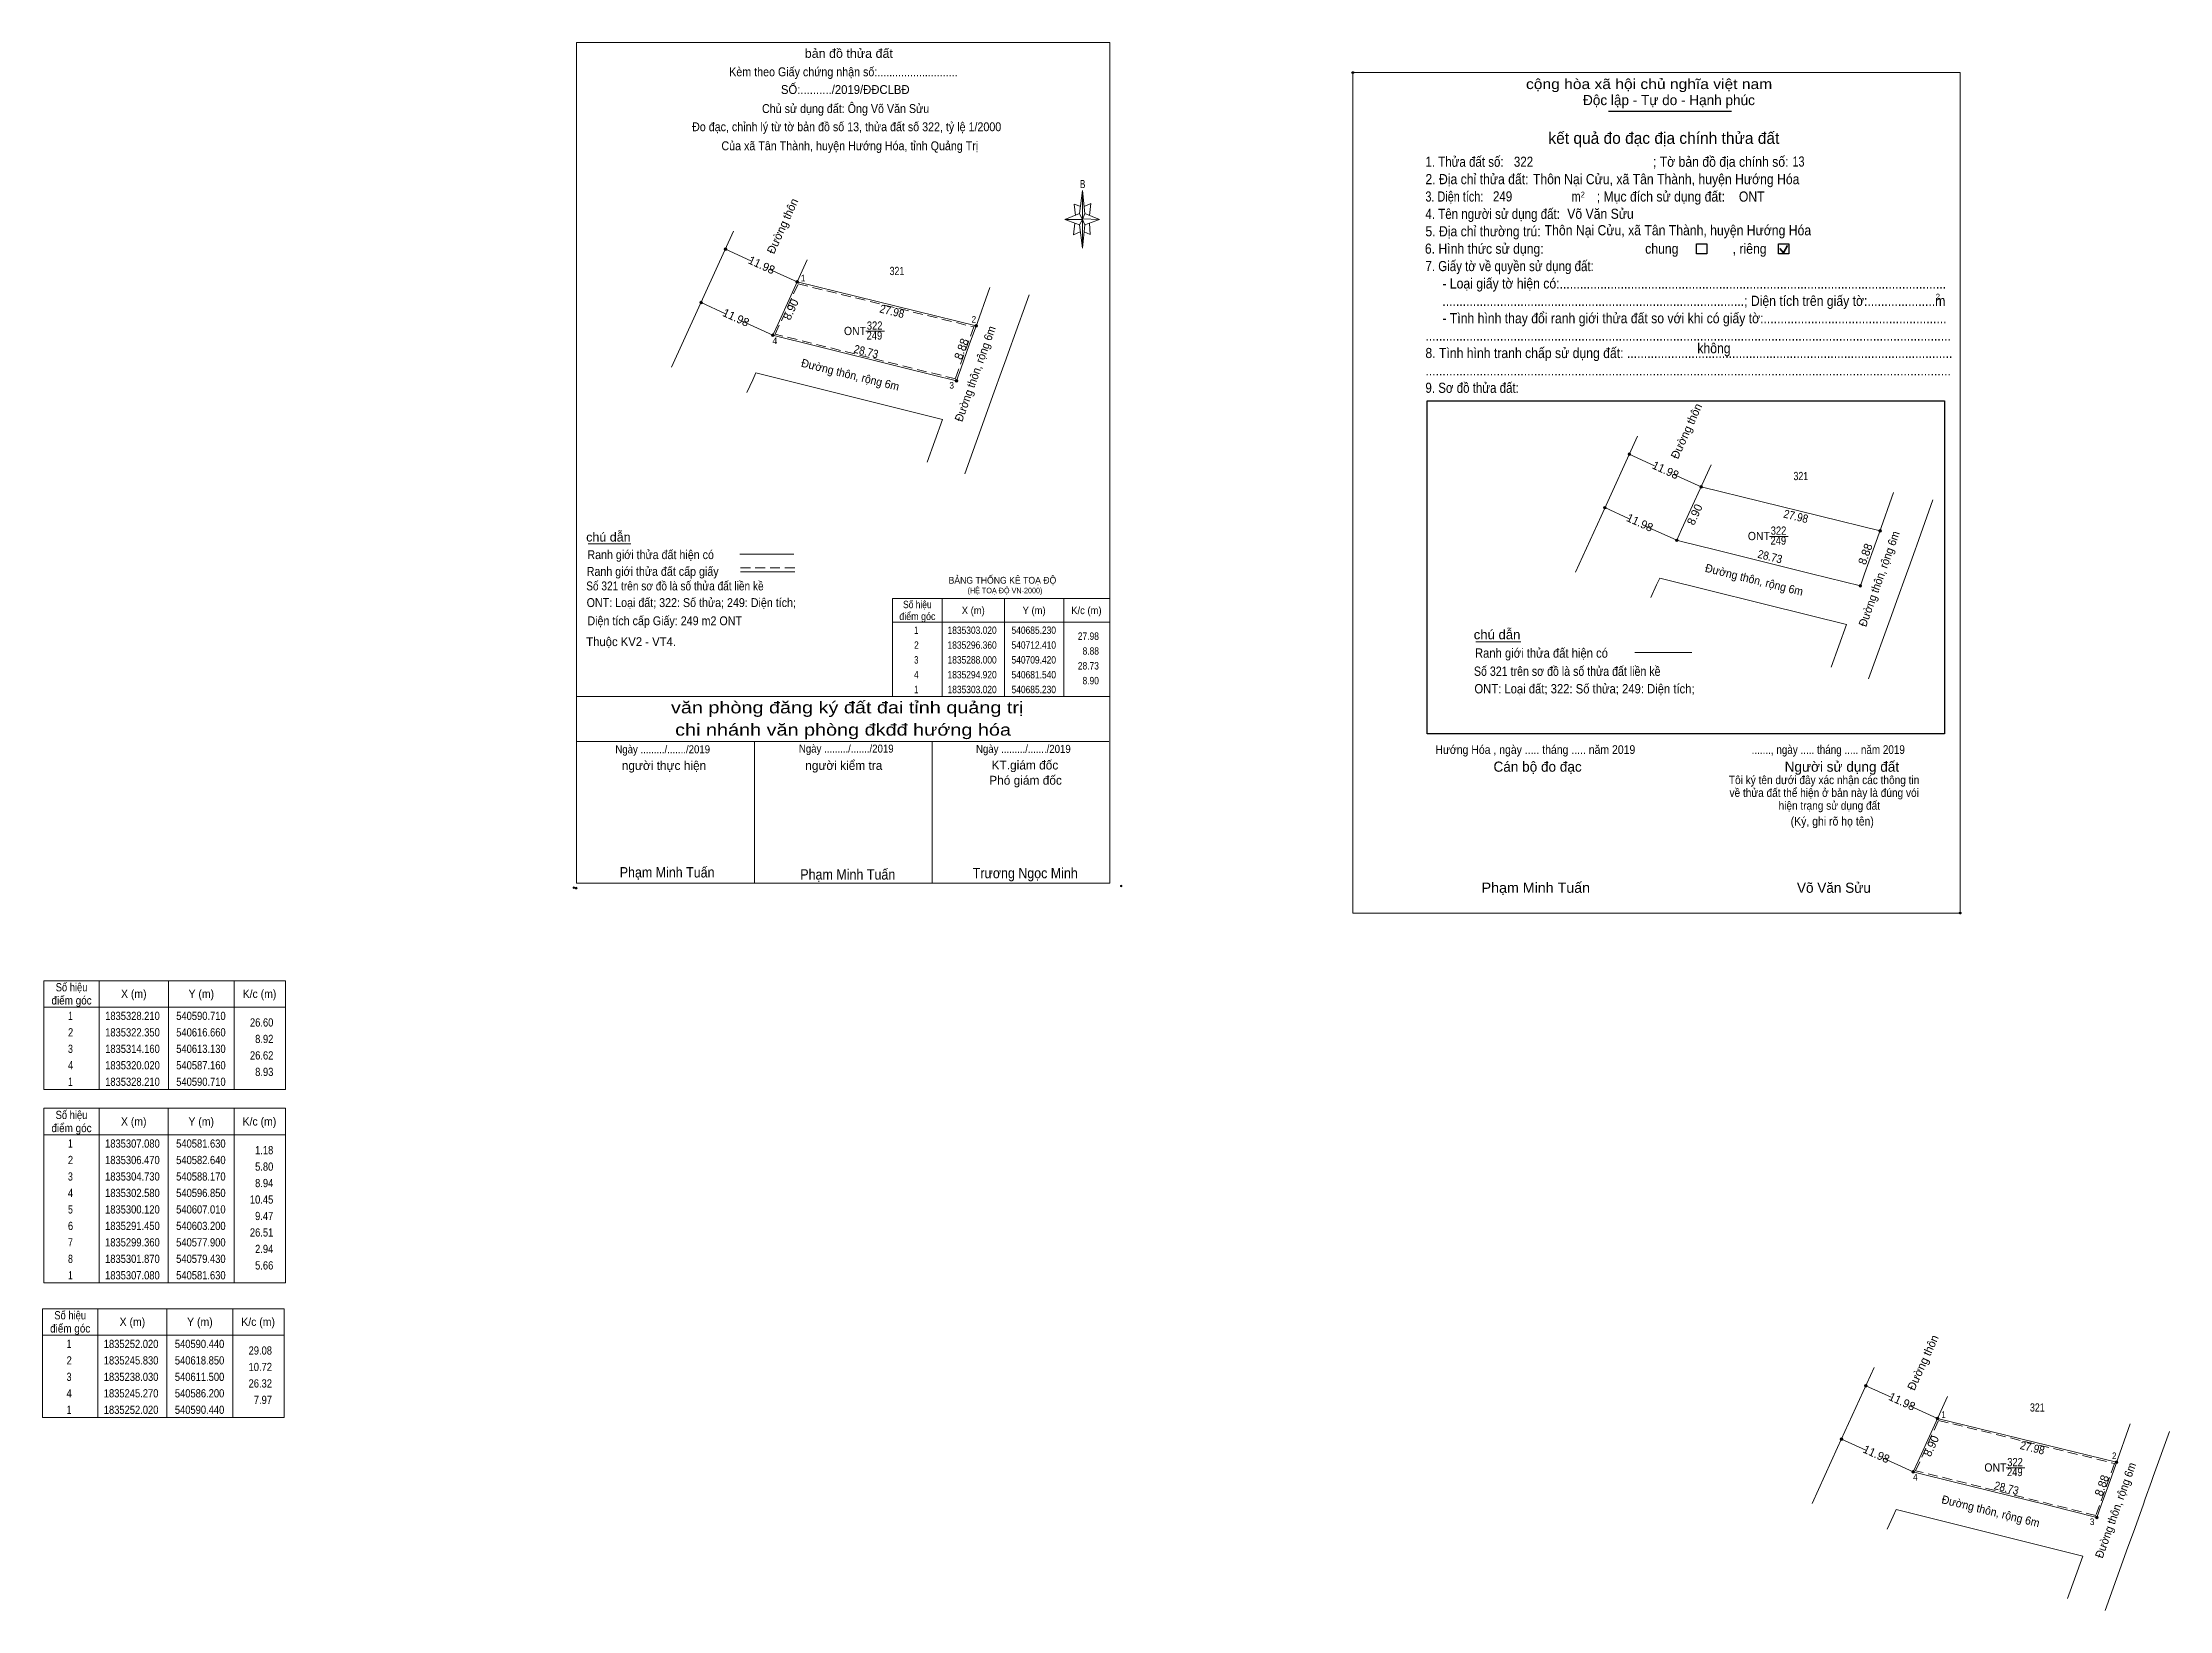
# Model space of a CAD drawing. Header units: metres. Extents: x 540397 to 540845, y 1835203 to 1835512.
# Drawn here: x 540397.4 to 540720.4, y 1835273.9 to 1835511.9 of the extents above; entities that cross this region are included whole.
import ezdxf
from ezdxf.enums import TextEntityAlignment as Align

# ---------------------------------------------------------------- set-up
doc = ezdxf.new("R2010")
doc.units = ezdxf.units.M
doc.header["$LTSCALE"] = 0.5
doc.header["$PDMODE"] = 32
doc.header["$PDSIZE"] = 0.25
doc.linetypes.add('MEDIUM_DASHED', pattern=[4.5, 3, -1.5])
for name, color, linetype, lineweight in [('1', 7, 'MEDIUM_DASHED', 13), ('10', 7, 'Continuous', 13), ('17', 7, 'Continuous', 13), ('5', 7, 'Continuous', 13), ('54', 7, 'Continuous', 13), ('6', 7, 'Continuous', 13), ('63', 7, 'Continuous', 13), ('7', 7, 'Continuous', 25)]:
    doc.layers.add(name, color=color, linetype=linetype, lineweight=lineweight)

msp = doc.modelspace()

# ---------------------------------------------------------------- texts
at = {"layer": '1'}
for s, width, p in [('321', 0.8, (540527.17, 1835476.6)), ('ONT', 0.95, (540520.8, 1835467.49)), ('249', 0.85, (540523.75, 1835466.8)), ('322', 0.85, (540523.785, 1835468.31)), ('321', 0.8, (540664.46, 1835445.47)), ('322', 0.85, (540661.075, 1835437.18)), ('ONT', 0.95, (540658.09, 1835436.36)), ('249', 0.85, (540661.04, 1835435.67)), ('321', 0.8, (540700.38, 1835304.06)), ('ONT', 0.95, (540694.01, 1835294.95)), ('249', 0.85, (540696.96, 1835294.26)), ('322', 0.85, (540696.995, 1835295.77))]:
    msp.add_text(s, height=1.25, dxfattribs=dict(at, width=width)).set_placement(p, align=Align.CENTER)
for s, height, width, p in [('BẢNG THỐNG KÊ TOẠ ĐỘ ', 1.035, 0.95, (540535.01, 1835429.75)), ('(HỆ TOẠ ĐỘ VN-2000)', 0.837, 0.9, (540537.89, 1835428.29)), ('Hướng Hóa , ngày ..... tháng ..... năm 2019', 1.32, 0.9, (540608.95, 1835403.9)), ('Phạm Minh Tuấn', 1.54, 1.05, (540615.98, 1835382.82))]:
    msp.add_text(s, height=height, dxfattribs=dict(at, width=width)).set_placement(p)
msp.add_text('Võ Văn Sửu', height=1.54, dxfattribs=at).set_placement((540663.87, 1835382.82))
at = {"layer": '5'}
for s, height, width, p in [('bản đồ thửa đất', 1.35, 1.05, (540519.865, 1835509.58)), ('Kèm theo Giấy chứng nhận số:...........................', 1.35, 0.9, (540519.035, 1835506.78)), ('SỐ:........../2019/ĐĐCLBĐ', 1.35, 0.95, (540519.32, 1835504.09)), ('Chủ sử dụng đất: Ông Võ Văn Sửu', 1.35, 0.9, (540519.375, 1835501.2)), ('Đo đạc, chỉnh lý từ tờ bản đồ số 13, thửa đất số 322, tỷ lệ 1/2000 ', 1.35, 0.9, (540519.76, 1835498.44)), ('Của xã Tân Thành, huyện Hướng Hóa, tỉnh Quảng Trị', 1.35, 0.9, (540520.015, 1835495.55)), ('B', 1.24, 0.75, (540555.375, 1835489.8)), ('văn phòng đăng ký đất đai tỉnh quảng trị', 1.8, 1.25, (540519.615, 1835410.06)), ('chi nhánh văn phòng đkđđ hướng hóa', 1.8, 1.25, (540518.99, 1835406.68)), ('Ngày ........./......./2019', 1.215, 0.9, (540519.475, 1835404.1)), ('Ngày ........./......./2019', 1.215, 0.9, (540546.375, 1835404.06)), ('Ngày ........./......./2019', 1.215, 0.9, (540491.595, 1835404)), ('Phạm Minh Tuấn', 1.57, 0.9, (540492.265, 1835385.15)), ('Phạm Minh Tuấn', 1.575, 0.9, (540519.705, 1835384.82)), ('Trương Ngọc Minh', 1.57, 0.9, (540546.665, 1835385.03))]:
    msp.add_text(s, height=height, dxfattribs=dict(at, width=width)).set_placement(p, align=Align.CENTER)
for s, p in [('người thực hiện', (540491.79, 1835401.47)), ('người kiểm tra', (540519.105, 1835401.48)), ('KT.giám đốc', (540546.61, 1835401.54)), ('Phó giám đốc', (540546.705, 1835399.23))]:
    msp.add_text(s, height=1.35, dxfattribs=at).set_placement(p, align=Align.CENTER)
at = {"layer": '54'}
for rotation, p in [(335.489, (540506.3657, 1835477.5602)), (335.552, (540502.4663, 1835469.5824)), (335.489, (540643.6557, 1835446.4302)), (335.552, (540639.7563, 1835438.4524)), (335.489, (540679.5757, 1835305.0202)), (335.552, (540675.6763, 1835297.0424))]:
    msp.add_text('11.98', height=1.25, rotation=rotation, dxfattribs=at).set_placement(p, align=Align.CENTER)
at = {"layer": '6'}
for s, height, width, p in [('Võ Văn Sửu', 1.54, 0.9, (540628.98, 1835485.14)), ('ONT ', 1.54, 0.9, (540655.05, 1835487.75)), ('chú dẫn', 1.35, 1.05, (540479.97, 1835436.15)), ('Ranh giới thửa đất hiện có ', 1.35, 0.9, (540480.15, 1835433.48)), ('Ranh giới thửa đất cấp giấy', 1.35, 0.9, (540480.05, 1835430.94)), ('Số 321 trên sơ đồ là số thửa đất liền kề', 1.35, 0.85, (540479.98, 1835428.73)), ('ONT: Loại đất; 322: Số thửa; 249: Diện tích;', 1.35, 0.9, (540480.04, 1835426.2)), ('Diện tích cấp Giấy: 249 m2 ONT', 1.35, 0.9, (540480.16, 1835423.44)), ('Thuộc KV2 - VT4.', 1.35, 0.95, (540479.98, 1835420.27)), ('chú dẫn', 1.418, 1.05, (540614.78, 1835421.31)), ('Ranh giới thửa đất hiện có ', 1.418, 0.9, (540614.97, 1835418.51)), ('Số 321 trên sơ đồ là số thửa đất liền kề', 1.42, 0.85, (540614.81, 1835415.75)), ('ONT: Loại đất; 322: Số thửa; 249: Diện tích;', 1.42, 0.9, (540614.88, 1835413.09))]:
    msp.add_text(s, height=height, dxfattribs=dict(at, width=width)).set_placement(p)
at = {"layer": '63'}
for s, rotation, p in [('Đường thôn', 65.508, (540510.3647, 1835483.7859)), ('8.90', 65.508, (540511.6197, 1835471.1159)), ('8.88', 70.32, (540537.5517, 1835465.1745)), ('Đường thôn', 65.508, (540647.6547, 1835452.6559)), ('8.90', 65.508, (540648.9097, 1835439.9859)), ('8.88', 70.32, (540674.8417, 1835434.0445)), ('Đường thôn', 65.508, (540683.5747, 1835311.2459)), ('8.90', 65.508, (540684.8297, 1835298.5759)), ('8.88', 70.32, (540710.7617, 1835292.6345))]:
    msp.add_text(s, height=1.25, rotation=rotation, dxfattribs=at).set_placement(p, align=Align.CENTER)
for s, height, width, p in [(' 1', 1, 0.9, (540513.25, 1835475.64)), (' 2', 1, 0.9, (540539.19, 1835469.39)), (' 4', 1, 0.95, (540508.99, 1835466.13)), (' 3', 1, 0.95, (540535.84, 1835459.37)), ('27.98', 1.125, 0.85, (540557.85, 1835421.22)), ('8.88', 1.125, 0.85, (540557.86, 1835418.97)), ('28.73', 1.125, 0.85, (540557.85, 1835416.72)), ('8.90', 1.125, 0.85, (540557.85, 1835414.47)), ('26.60', 1.25, 0.85, (540432.46, 1835362.51)), ('8.92', 1.25, 0.85, (540432.46, 1835360.01)), ('26.62', 1.25, 0.85, (540432.46, 1835357.51)), ('8.93', 1.25, 0.85, (540432.46, 1835355.01)), ('1.18', 1.25, 0.85, (540432.45, 1835343.13)), ('5.80', 1.25, 0.85, (540432.45, 1835340.63)), ('8.94', 1.25, 0.85, (540432.45, 1835338.13)), ('10.45', 1.25, 0.85, (540432.45, 1835335.63)), ('9.47', 1.25, 0.85, (540432.45, 1835333.13)), ('26.51', 1.25, 0.85, (540432.45, 1835330.63)), ('2.94', 1.25, 0.85, (540432.45, 1835328.13)), ('5.66', 1.25, 0.85, (540432.45, 1835325.63)), ('29.08', 1.25, 0.85, (540432.25, 1835312.71)), ('26.32', 1.25, 0.85, (540432.25, 1835307.71)), ('10.72', 1.25, 0.85, (540432.25, 1835310.21)), ('7.97', 1.25, 0.85, (540432.25, 1835305.21)), (' 1', 1, 0.9, (540686.46, 1835303.1)), (' 2', 1, 0.9, (540712.4, 1835296.85)), (' 4', 1, 0.95, (540682.2, 1835293.59)), (' 3', 1, 0.95, (540709.05, 1835286.83))]:
    msp.add_text(s, height=height, dxfattribs=dict(at, width=width)).set_placement(p, align=Align.RIGHT)
for s, rotation, width, p in [('27.98', 346.232, 0.9, (540526.2763, 1835470.4978)), ('Đường thôn, rộng 6m', 70.32, 0.95, (540539.6426, 1835461.4095)), ('Đường thôn, rộng 6m', 346.061, 0.95, (540519.9394, 1835460.8701)), ('28.73', 346.061, 0.9, (540522.3394, 1835464.3835)), ('27.98', 346.232, 0.9, (540663.5663, 1835439.3678)), ('28.73', 346.061, 0.9, (540659.6294, 1835433.2535)), ('Đường thôn, rộng 6m', 70.32, 0.95, (540676.9326, 1835430.2795)), ('Đường thôn, rộng 6m', 346.061, 0.95, (540657.2294, 1835429.7401)), ('27.98', 346.232, 0.9, (540699.4863, 1835297.9578)), ('Đường thôn, rộng 6m', 70.32, 0.95, (540712.8526, 1835288.8695)), ('28.73', 346.061, 0.9, (540695.5494, 1835291.8435)), ('Đường thôn, rộng 6m', 346.061, 0.95, (540693.1494, 1835288.3301))]:
    msp.add_text(s, height=1.25, rotation=rotation, dxfattribs=dict(at, width=width)).set_placement(p, align=Align.CENTER)
for s, height, width, p in [('điểm góc', 1.125, 0.9, (540530.275, 1835424.23)), ('Số hiệu', 1.125, 0.85, (540530.27, 1835426.03)), ('X (m)', 1.125, 0.95, (540538.765, 1835425.13)), ('Y (m)', 1.125, 0.95, (540548.005, 1835425.13)), ('K/c (m)', 1.125, 0.95, (540555.95, 1835425.13)), (' 1', 1.125, 0.75, (540529.945, 1835422.12)), ('1835303.020', 1.125, 0.85, (540538.59, 1835422.12)), ('540685.230', 1.125, 0.85, (540547.955, 1835422.12)), (' 3', 1.125, 0.8, (540529.945, 1835417.62)), (' 2', 1.125, 0.85, (540529.955, 1835419.87)), ('1835296.360', 1.125, 0.85, (540538.59, 1835419.87)), ('1835288.000', 1.125, 0.85, (540538.59, 1835417.62)), ('540712.410', 1.125, 0.85, (540547.955, 1835419.87)), ('540709.420', 1.125, 0.85, (540547.955, 1835417.62)), (' 4', 1.125, 0.85, (540529.945, 1835415.37)), ('1835294.920', 1.125, 0.85, (540538.59, 1835415.37)), ('540681.540', 1.125, 0.85, (540547.955, 1835415.37)), (' 1', 1.125, 0.75, (540529.945, 1835413.12)), ('1835303.020', 1.125, 0.85, (540538.59, 1835413.12)), ('540685.230', 1.125, 0.85, (540547.955, 1835413.12)), ('điểm góc', 1.25, 0.9, (540401.81, 1835365.86)), ('Số hiệu', 1.25, 0.85, (540401.81, 1835367.86)), ('X (m)', 1.25, 0.95, (540411.26, 1835366.86)), ('Y (m)', 1.25, 0.95, (540421.515, 1835366.86)), ('K/c (m)', 1.25, 0.95, (540430.355, 1835366.86)), (' 1', 1.25, 0.75, (540401.46, 1835363.51)), ('1835328.210', 1.25, 0.85, (540411.06, 1835363.51)), ('540590.710', 1.25, 0.85, (540421.46, 1835363.51)), (' 2', 1.25, 0.85, (540401.465, 1835361.01)), ('1835322.350', 1.25, 0.85, (540411.06, 1835361.01)), ('540616.660', 1.25, 0.85, (540421.46, 1835361.01)), (' 4', 1.25, 0.85, (540401.46, 1835356.01)), (' 3', 1.25, 0.8, (540401.455, 1835358.51)), ('1835314.160', 1.25, 0.85, (540411.06, 1835358.51)), ('1835320.020', 1.25, 0.85, (540411.06, 1835356.01)), ('540613.130', 1.25, 0.85, (540421.46, 1835358.51)), ('540587.160', 1.25, 0.85, (540421.46, 1835356.01)), (' 1', 1.25, 0.75, (540401.46, 1835353.51)), ('1835328.210', 1.25, 0.85, (540411.06, 1835353.51)), ('540590.710', 1.25, 0.85, (540421.46, 1835353.51)), ('điểm góc', 1.25, 0.9, (540401.8, 1835346.48)), ('Số hiệu', 1.25, 0.85, (540401.8, 1835348.48)), ('X (m)', 1.25, 0.95, (540411.25, 1835347.48)), ('Y (m)', 1.25, 0.95, (540421.505, 1835347.48)), ('K/c (m)', 1.25, 0.95, (540430.345, 1835347.48)), (' 1', 1.25, 0.75, (540401.45, 1835344.13)), ('1835307.080', 1.25, 0.85, (540411.05, 1835344.13)), ('540581.630', 1.25, 0.85, (540421.45, 1835344.13)), (' 2', 1.25, 0.85, (540401.455, 1835341.63)), ('1835306.470', 1.25, 0.85, (540411.05, 1835341.63)), ('540582.640', 1.25, 0.85, (540421.45, 1835341.63)), (' 4', 1.25, 0.85, (540401.45, 1835336.63)), (' 3', 1.25, 0.8, (540401.445, 1835339.13)), ('1835304.730', 1.25, 0.85, (540411.05, 1835339.13)), ('1835302.580', 1.25, 0.85, (540411.05, 1835336.63)), ('540588.170', 1.25, 0.85, (540421.45, 1835339.13)), ('540596.850', 1.25, 0.85, (540421.45, 1835336.63)), (' 5', 1.25, 0.8, (540401.455, 1835334.13)), ('1835300.120', 1.25, 0.85, (540411.05, 1835334.13)), ('540607.010', 1.25, 0.85, (540421.45, 1835334.13)), (' 6', 1.25, 0.85, (540401.455, 1835331.63)), ('1835291.450', 1.25, 0.85, (540411.05, 1835331.63)), ('540603.200', 1.25, 0.85, (540421.45, 1835331.63)), (' 8', 1.25, 0.8, (540401.455, 1835326.63)), (' 7', 1.25, 0.8, (540401.455, 1835329.13)), ('1835299.360', 1.25, 0.85, (540411.05, 1835329.13)), ('1835301.870', 1.25, 0.85, (540411.05, 1835326.63)), ('540577.900', 1.25, 0.85, (540421.45, 1835329.13)), ('540579.430', 1.25, 0.85, (540421.45, 1835326.63)), (' 1', 1.25, 0.75, (540401.45, 1835324.13)), ('1835307.080', 1.25, 0.85, (540411.05, 1835324.13)), ('540581.630', 1.25, 0.85, (540421.45, 1835324.13)), ('Số hiệu', 1.25, 0.85, (540401.6, 1835318.06)), ('X (m)', 1.25, 0.95, (540411.05, 1835317.06)), ('Y (m)', 1.25, 0.95, (540421.305, 1835317.06)), ('K/c (m)', 1.25, 0.95, (540430.145, 1835317.06)), ('điểm góc', 1.25, 0.9, (540401.6, 1835316.06)), (' 1', 1.25, 0.75, (540401.25, 1835313.71)), ('1835252.020', 1.25, 0.85, (540410.85, 1835313.71)), ('540590.440', 1.25, 0.85, (540421.25, 1835313.71)), (' 2', 1.25, 0.85, (540401.255, 1835311.21)), ('1835245.830', 1.25, 0.85, (540410.85, 1835311.21)), ('540618.850', 1.25, 0.85, (540421.25, 1835311.21)), (' 3', 1.25, 0.8, (540401.245, 1835308.71)), ('1835238.030', 1.25, 0.85, (540410.85, 1835308.71)), ('540611.500', 1.25, 0.85, (540421.25, 1835308.71)), (' 4', 1.25, 0.85, (540401.25, 1835306.21)), ('1835245.270', 1.25, 0.85, (540410.85, 1835306.21)), ('540586.200', 1.25, 0.85, (540421.25, 1835306.21)), (' 1', 1.25, 0.75, (540401.25, 1835303.71)), ('1835252.020', 1.25, 0.85, (540410.85, 1835303.71)), ('540590.440', 1.25, 0.85, (540421.25, 1835303.71))]:
    msp.add_text(s, height=height, dxfattribs=dict(at, width=width)).set_placement(p, align=Align.CENTER)
at = {"layer": '7'}
for s, height, width, p in [('cộng hòa xã hội chủ nghĩa việt nam', 1.54, 1.15, (540622.72, 1835504.84)), ('1. Thửa đất số:', 1.54, 0.85, (540607.44, 1835493.04)), ('322', 1.54, 0.85, (540620.88, 1835493.04)), ('; Tờ bản đồ địa chính số:', 1.54, 0.9, (540642, 1835493.04)), ('13', 1.54, 0.8, (540663.19, 1835493.07)), ('3. Diện tích:', 1.54, 0.8, (540607.44, 1835487.76)), ('2. Địa chỉ thửa đất:', 1.54, 0.9, (540607.44, 1835490.4)), ('249', 1.54, 0.85, (540617.7, 1835487.78)), ('Thôn Nại Cửu, xã Tân Thành, huyện Hướng Hóa', 1.54, 0.9, (540623.77, 1835490.4)), ('; Mục đích sử dụng đất:', 1.54, 0.9, (540633.46, 1835487.76)), ('4. Tên người sử dụng đất:', 1.54, 0.85, (540607.44, 1835485.12)), ('m', 1.54, 0.8, (540629.64, 1835487.76)), ('2', 0.8799, 0.8, (540631.03, 1835488.38)), ('5. Địa chỉ thường trú:', 1.54, 0.9, (540607.44, 1835482.48)), ('Thôn Nại Cửu, xã Tân Thành, huyện Hướng Hóa', 1.54, 0.9, (540625.55, 1835482.64)), ('6. Hình thức sử dụng:', 1.54, 0.9, (540607.36, 1835479.84)), ('chung                , riêng', 1.54, 0.9, (540640.82, 1835479.84)), ('7. Giấy tờ về quyền sử dụng đất:', 1.54, 0.85, (540607.44, 1835477.2)), ('     - Loại giấy tờ hiện có:..................................................................................................................', 1.54, 0.9, (540607.44, 1835474.56)), ('     .........................................................................................; Diện tích trên giấy tờ:....................m', 1.54, 0.9, (540607.44, 1835471.92)), ('2', 0.8799, 0.8, (540684.97, 1835472.89)), ('     - Tình hình thay đổi ranh giới thửa đất so với khi có giấy tờ:......................................................', 1.54, 0.9, (540607.44, 1835469.28)), ('...........................................................................................................................................................', 1.54, 0.9, (540607.44, 1835466.64)), ('8. Tình hình tranh chấp sử dụng đất: ................................................................................................', 1.54, 0.9, (540607.44, 1835464)), ('không', 1.54, 0.9, (540648.74, 1835464.73)), ('9. Sơ đồ thửa đất:', 1.54, 0.85, (540607.44, 1835458.72)), ('...........................................................................................................................................................', 1.54, 0.9, (540607.44, 1835461.36)), ('......., ngày ..... tháng ..... năm 2019', 1.32, 0.85, (540656.99, 1835403.9)), ('(Ký, ghi rõ họ tên)', 1.32, 0.9, (540662.92, 1835393.03))]:
    msp.add_text(s, height=height, dxfattribs=dict(at, width=width)).set_placement(p)
for s, p in [('Độc lập - Tự do - Hạnh phúc', (540631.38, 1835502.4)), ('Cán bộ đo đạc', (540617.78, 1835401.2)), ('Người sử dụng đất', (540662, 1835401.2))]:
    msp.add_text(s, height=1.54, dxfattribs=at).set_placement(p)
for s, height, p in [('kết quả đo đạc địa chính thửa đất', 1.76, (540643.66, 1835496.52)), ('.', 0.44, (540688.661, 1835379.52))]:
    msp.add_text(s, height=height, dxfattribs=at).set_placement(p, align=Align.CENTER)
at = {"layer": '7', "width": 0.9}
for s, p in [('Tôi ký tên dưới đây xác nhận các thông tin', (540667.995, 1835399.32)), ('về thửa đất thể hiện ở bản này là đúng vói', (540668.01, 1835397.38)), ('hiện trạng sử dụng đất', (540668.785, 1835395.43))]:
    msp.add_text(s, height=1.272, dxfattribs=at).set_placement(p, align=Align.CENTER)

# ---------------------------------------------------------------- hatches: boundary and pattern name
at = {"layer": '54'}
for points in [[(540501.32, 1835480.53, 1), (540500.92, 1835480.53, 1)], [(540512.22, 1835475.56, 1), (540511.82, 1835475.56, 1)], [(540497.62, 1835472.42, 1), (540497.22, 1835472.42, 1)], [(540508.53, 1835467.46, 1), (540508.13, 1835467.46, 1)], [(540539.4, 1835468.9, 1), (540539, 1835468.9, 1)], [(540536.41, 1835460.54, 1), (540536.01, 1835460.54, 1)], [(540638.61, 1835449.4, 1), (540638.21, 1835449.4, 1)], [(540649.51, 1835444.43, 1), (540649.11, 1835444.43, 1)], [(540634.91, 1835441.29, 1), (540634.51, 1835441.29, 1)], [(540676.69, 1835437.77, 1), (540676.29, 1835437.77, 1)], [(540645.82, 1835436.33, 1), (540645.42, 1835436.33, 1)], [(540673.7, 1835429.41, 1), (540673.3, 1835429.41, 1)], [(540674.53, 1835307.99, 1), (540674.13, 1835307.99, 1)], [(540685.43, 1835303.02, 1), (540685.03, 1835303.02, 1)], [(540670.83, 1835299.88, 1), (540670.43, 1835299.88, 1)], [(540712.61, 1835296.36, 1), (540712.21, 1835296.36, 1)], [(540681.74, 1835294.92, 1), (540681.34, 1835294.92, 1)], [(540709.62, 1835288, 1), (540709.22, 1835288, 1)]]:
    msp.add_hatch(color=256, dxfattribs=at).paths.add_polyline_path(points)
at = {"layer": '63'}
for points in [[(540512.22, 1835475.56, 1), (540511.82, 1835475.56, 1)], [(540508.53, 1835467.46, 1), (540508.13, 1835467.46, 1)], [(540539.4, 1835468.9, 1), (540539, 1835468.9, 1)], [(540536.41, 1835460.54, 1), (540536.01, 1835460.54, 1)], [(540649.51, 1835444.43, 1), (540649.11, 1835444.43, 1)], [(540676.69, 1835437.77, 1), (540676.29, 1835437.77, 1)], [(540645.82, 1835436.33, 1), (540645.42, 1835436.33, 1)], [(540673.7, 1835429.41, 1), (540673.3, 1835429.41, 1)], [(540685.43, 1835303.02, 1), (540685.03, 1835303.02, 1)], [(540712.61, 1835296.36, 1), (540712.21, 1835296.36, 1)], [(540681.74, 1835294.92, 1), (540681.34, 1835294.92, 1)], [(540709.62, 1835288, 1), (540709.22, 1835288, 1)]]:
    msp.add_hatch(color=256, dxfattribs=at).paths.add_polyline_path(points)

# ---------------------------------------------------------------- linework, layer by layer
at = {"layer": '1'}
for points in [[(540512.16, 1835475.27), (540538.87, 1835468.72), (540536.05, 1835460.84), (540508.68, 1835467.63)], [(540685.37, 1835302.73), (540712.08, 1835296.18), (540709.26, 1835288.3), (540681.89, 1835295.09)]]:
    msp.add_lwpolyline(points, close=True, dxfattribs=at)
at = {"layer": '10'}
for p, q in [((540513.54, 1835478.91), (540509.07, 1835469.09)), ((540512.02, 1835475.56), (540539.2, 1835468.9)), ((540541.26, 1835474.72), (540539.08, 1835468.56)), ((540544.79, 1835466.73), (540547.24, 1835473.6)), ((540509.07, 1835469.09), (540508.33, 1835467.46)), ((540539.08, 1835468.57), (540538.16, 1835466)), ((540514.21, 1835466), (540528.81, 1835462.38)), ((540538.16, 1835466), (540536.86, 1835462.38)), ((540543.57, 1835463.33), (540544.53, 1835466)), ((540544.53, 1835466), (540544.79, 1835466.72)), ((540504.38, 1835458.77), (540505.26, 1835460.71)), ((540505.26, 1835460.71), (540505.73, 1835461.74)), ((540528.6, 1835456.04), (540505.73, 1835461.74)), ((540528.81, 1835462.38), (540536.21, 1835460.54)), ((540536.86, 1835462.38), (540536.21, 1835460.54)), ((540541.76, 1835458.31), (540543.23, 1835462.38)), ((540543.23, 1835462.38), (540543.57, 1835463.33)), ((540540.94, 1835456.04), (540541.76, 1835458.31)), ((540534.1, 1835454.67), (540528.6, 1835456.04)), ((540534.1, 1835454.67), (540531.77, 1835448.22)), ((540537.47, 1835446.41), (540540.94, 1835456.04)), ((540650.83, 1835447.78), (540646.36, 1835437.96)), ((540649.31, 1835444.43), (540676.49, 1835437.77)), ((540678.55, 1835443.59), (540676.37, 1835437.43)), ((540682.08, 1835435.6), (540684.53, 1835442.47)), ((540646.36, 1835437.96), (540645.62, 1835436.33)), ((540651.5, 1835434.87), (540666.1, 1835431.25)), ((540675.45, 1835434.87), (540674.15, 1835431.25)), ((540676.37, 1835437.44), (540675.45, 1835434.87)), ((540680.86, 1835432.2), (540681.82, 1835434.87)), ((540681.82, 1835434.87), (540682.08, 1835435.59)), ((540666.1, 1835431.25), (540673.5, 1835429.41)), ((540674.15, 1835431.25), (540673.5, 1835429.41)), ((540679.05, 1835427.18), (540680.52, 1835431.25)), ((540680.52, 1835431.25), (540680.86, 1835432.2)), ((540641.67, 1835427.64), (540642.55, 1835429.58)), ((540642.55, 1835429.58), (540643.02, 1835430.61)), ((540665.89, 1835424.91), (540643.02, 1835430.61)), ((540671.39, 1835423.54), (540665.89, 1835424.91)), ((540674.76, 1835415.28), (540678.23, 1835424.91)), ((540678.23, 1835424.91), (540679.05, 1835427.18)), ((540671.39, 1835423.54), (540669.06, 1835417.09)), ((540686.75, 1835306.37), (540682.28, 1835296.55)), ((540685.23, 1835303.02), (540712.41, 1835296.36)), ((540714.47, 1835302.18), (540712.29, 1835296.02)), ((540718, 1835294.19), (540720.45, 1835301.06)), ((540682.28, 1835296.55), (540681.54, 1835294.92)), ((540712.29, 1835296.03), (540711.37, 1835293.46)), ((540687.42, 1835293.46), (540702.02, 1835289.84)), ((540711.37, 1835293.46), (540710.07, 1835289.84)), ((540716.78, 1835290.79), (540717.74, 1835293.46)), ((540717.74, 1835293.46), (540718, 1835294.18)), ((540678.47, 1835288.17), (540678.94, 1835289.2)), ((540701.81, 1835283.5), (540678.94, 1835289.2)), ((540702.02, 1835289.84), (540709.42, 1835288)), ((540710.07, 1835289.84), (540709.42, 1835288)), ((540714.97, 1835285.77), (540716.44, 1835289.84)), ((540716.44, 1835289.84), (540716.78, 1835290.79)), ((540677.59, 1835286.23), (540678.47, 1835288.17)), ((540707.31, 1835282.13), (540701.81, 1835283.5)), ((540710.68, 1835273.87), (540714.15, 1835283.5)), ((540714.15, 1835283.5), (540714.97, 1835285.77)), ((540707.31, 1835282.13), (540704.98, 1835275.68))]:
    msp.add_line(p, q, dxfattribs=at)
for points in [[(540492.95, 1835462.63), (540496.84, 1835471.15), (540502.37, 1835483.28)], [(540508.33, 1835467.46), (540509.07, 1835467.27), (540514.21, 1835466)], [(540630.24, 1835431.5), (540634.13, 1835440.02), (540639.66, 1835452.15)], [(540645.62, 1835436.33), (540646.36, 1835436.14), (540651.5, 1835434.87)], [(540666.16, 1835290.09), (540670.05, 1835298.61), (540675.58, 1835310.74)], [(540681.54, 1835294.92), (540682.28, 1835294.73), (540687.42, 1835293.46)]]:
    msp.add_lwpolyline(points, dxfattribs=at)
at = {"layer": '17'}
for p, q in [((540480.25, 1835435.78), (540486.76, 1835435.78)), ((540615.08, 1835420.93), (540621.91, 1835420.93))]:
    msp.add_line(p, q, dxfattribs=at)
at = {"layer": '5'}
for p, q in [((540554.9, 1835485.93), (540555.35, 1835489.44)), ((540554.9, 1835484.22), (540552.65, 1835485.03)), ((540555.71, 1835484.22), (540555.35, 1835480.71)), ((540556.52, 1835482.78), (540555.62, 1835483.14)), ((540555.71, 1835485.93), (540557.96, 1835485.03)), ((540556.43, 1835484.49), (540556.52, 1835482.78)), ((540478.52, 1835412.64), (540559.52, 1835412.64)), ((540478.52, 1835405.8), (540559.34, 1835405.8)), ((540478.52, 1835405.8), (540559.34, 1835405.8)), ((540478.52, 1835405.8), (540559.34, 1835405.8)), ((540505.52, 1835384.28), (540505.52, 1835405.8)), ((540532.52, 1835384.28), (540532.52, 1835405.8))]:
    msp.add_line(p, q, dxfattribs=at)
for points in [[(540478.52, 1835511.9), (540559.52, 1835511.9), (540559.52, 1835384.28), (540478.52, 1835384.28)], [(540555.35, 1835489.44), (540555.71, 1835485.93), (540555.35, 1835485.03)], [(540555.35, 1835485.03), (540552.65, 1835485.03), (540554.9, 1835485.93), (540555.71, 1835484.22), (540557.96, 1835485.03), (540555.35, 1835485.12)], [(540555.35, 1835485.03), (540555.35, 1835480.71), (540554.9, 1835484.22)]]:
    msp.add_lwpolyline(points, close=True, dxfattribs=at)
for points in [[(540555.08, 1835487.01), (540554.09, 1835487.37), (540554.27, 1835485.66)], [(540555.62, 1835487.01), (540556.61, 1835487.46), (540556.43, 1835485.66)], [(540555.35, 1835485.03), (540554.9, 1835485.93), (540552.65, 1835485.03)], [(540554.18, 1835484.49), (540554, 1835482.69), (540554.99, 1835483.14)], [(540555.35, 1835485.03), (540555.71, 1835484.22), (540557.96, 1835485.03)], [(540559.52, 1835384.28), (540478.52, 1835384.28), (540478.52, 1835405.8)]]:
    msp.add_lwpolyline(points, dxfattribs=at)
for p in [(540478.1, 1835383.59), (540478.46, 1835383.53)]:
    msp.add_point(p, dxfattribs=at)
at = {"layer": '54'}
for p, q in [((540501.12, 1835480.53), (540504.96, 1835478.78)), ((540507.89, 1835477.44), (540512.02, 1835475.56)), ((540497.42, 1835472.42), (540501.12, 1835470.74)), ((540503.66, 1835469.58), (540508.33, 1835467.46)), ((540638.41, 1835449.4), (540642.25, 1835447.65)), ((540645.18, 1835446.31), (540649.31, 1835444.43)), ((540634.71, 1835441.29), (540638.41, 1835439.61)), ((540640.95, 1835438.45), (540645.62, 1835436.33)), ((540674.33, 1835307.99), (540678.17, 1835306.24)), ((540681.1, 1835304.9), (540685.23, 1835303.02)), ((540670.63, 1835299.88), (540674.33, 1835298.2)), ((540676.87, 1835297.04), (540681.54, 1835294.92))]:
    msp.add_line(p, q, dxfattribs=at)
for centre in [(540501.12, 1835480.53), (540512.02, 1835475.56), (540497.42, 1835472.42), (540508.33, 1835467.46), (540539.2, 1835468.9), (540536.21, 1835460.54), (540638.41, 1835449.4), (540649.31, 1835444.43), (540634.71, 1835441.29), (540676.49, 1835437.77), (540645.62, 1835436.33), (540673.5, 1835429.41), (540674.33, 1835307.99), (540685.23, 1835303.02), (540670.63, 1835299.88), (540712.41, 1835296.36), (540681.54, 1835294.92), (540709.42, 1835288)]:
    msp.add_circle(centre, 0.2, dxfattribs=at)
at = {"layer": '6'}
for p, q in [((540503.29, 1835434.21), (540511.51, 1835434.21)), ((540503.41, 1835431.57), (540511.64, 1835431.57)), ((540639.27, 1835419.28), (540647.9, 1835419.28))]:
    msp.add_line(p, q, dxfattribs=at)
at = {"layer": '6', "linetype": 'MEDIUM_DASHED'}
msp.add_line((540503.41, 1835432.13), (540511.69, 1835432.13), dxfattribs=at)
at = {"layer": '6'}
msp.add_point((540561.23, 1835383.84), dxfattribs=at)
at = {"layer": '63'}
for p, q in [((540522.43, 1835468.06), (540525.27, 1835468.06)), ((540659.72, 1835436.93), (540662.56, 1835436.93)), ((540534.05, 1835427.49), (540534.05, 1835412.64)), ((540543.5, 1835427.49), (540543.5, 1835412.64)), ((540552.5, 1835427.49), (540552.5, 1835412.64)), ((540526.49, 1835423.89), (540559.52, 1835423.89)), ((540406.01, 1835369.48), (540406.01, 1835352.98)), ((540416.51, 1835369.48), (540416.51, 1835352.98)), ((540426.51, 1835369.48), (540426.51, 1835352.98)), ((540397.61, 1835365.48), (540434.31, 1835365.48)), ((540406, 1835350.1), (540406, 1835323.6)), ((540416.5, 1835350.1), (540416.5, 1835323.6)), ((540426.5, 1835350.1), (540426.5, 1835323.6)), ((540397.6, 1835346.1), (540434.3, 1835346.1)), ((540405.8, 1835319.68), (540405.8, 1835303.18)), ((540416.3, 1835319.68), (540416.3, 1835303.18)), ((540426.3, 1835319.68), (540426.3, 1835303.18)), ((540397.4, 1835315.68), (540434.1, 1835315.68)), ((540695.64, 1835295.52), (540698.48, 1835295.52))]:
    msp.add_line(p, q, dxfattribs=at)
for points in [[(540526.49, 1835427.49), (540559.52, 1835427.49), (540559.52, 1835412.64), (540526.49, 1835412.64)], [(540397.61, 1835369.48), (540434.31, 1835369.48), (540434.31, 1835352.98), (540397.61, 1835352.98)], [(540397.6, 1835350.1), (540434.3, 1835350.1), (540434.3, 1835323.6), (540397.6, 1835323.6)], [(540397.4, 1835319.68), (540434.1, 1835319.68), (540434.1, 1835303.18), (540397.4, 1835303.18)]]:
    msp.add_lwpolyline(points, close=True, dxfattribs=at)
for centre in [(540512.02, 1835475.56), (540508.33, 1835467.46), (540539.2, 1835468.9), (540536.21, 1835460.54), (540649.31, 1835444.43), (540676.49, 1835437.77), (540645.62, 1835436.33), (540673.5, 1835429.41), (540685.23, 1835303.02), (540712.41, 1835296.36), (540681.54, 1835294.92), (540709.42, 1835288)]:
    msp.add_circle(centre, 0.2, dxfattribs=at)
at = {"layer": '7'}
for p, q in [((540635.26, 1835501.5), (540653.92, 1835501.5)), ((540607.72, 1835457.5), (540686.26, 1835457.5)), ((540686.26, 1835457.5), (540686.26, 1835406.94))]:
    msp.add_line(p, q, dxfattribs=at)
at = {"layer": '7', "lineweight": 35}
for p, q in [((540661.29, 1835480.65), (540661.81, 1835479.96)), ((540661.81, 1835479.96), (540662.45, 1835481.11))]:
    msp.add_line(p, q, dxfattribs=at)
at = {"layer": '7', "lineweight": 13}
msp.add_lwpolyline([(540596.41, 1835507.35), (540688.66, 1835507.35), (540688.66, 1835379.75), (540596.41, 1835379.75)], close=True, dxfattribs=at)
at = {"layer": '7'}
for points in [[(540648.61, 1835481.33), (540650.2, 1835481.33), (540650.2, 1835479.85), (540648.61, 1835479.85)], [(540661.08, 1835481.33), (540662.66, 1835481.33), (540662.66, 1835479.85), (540661.08, 1835479.85)]]:
    msp.add_lwpolyline(points, close=True, dxfattribs=at)
msp.add_lwpolyline([(540686.26, 1835406.94), (540607.72, 1835406.94), (540607.72, 1835457.5)], dxfattribs=at)
for p in [(540596.41, 1835507.35), (540688.66, 1835379.75)]:
    msp.add_point(p, dxfattribs=at)

msp.set_redraw_order([(e.dxf.handle, doc.entitydb.next_handle()) for e in msp.query("TEXT MTEXT ATTDEF DIMENSION ARC_DIMENSION")])  # texts and dimensions are drawn at this point

doc.saveas('drawing.dxf')
